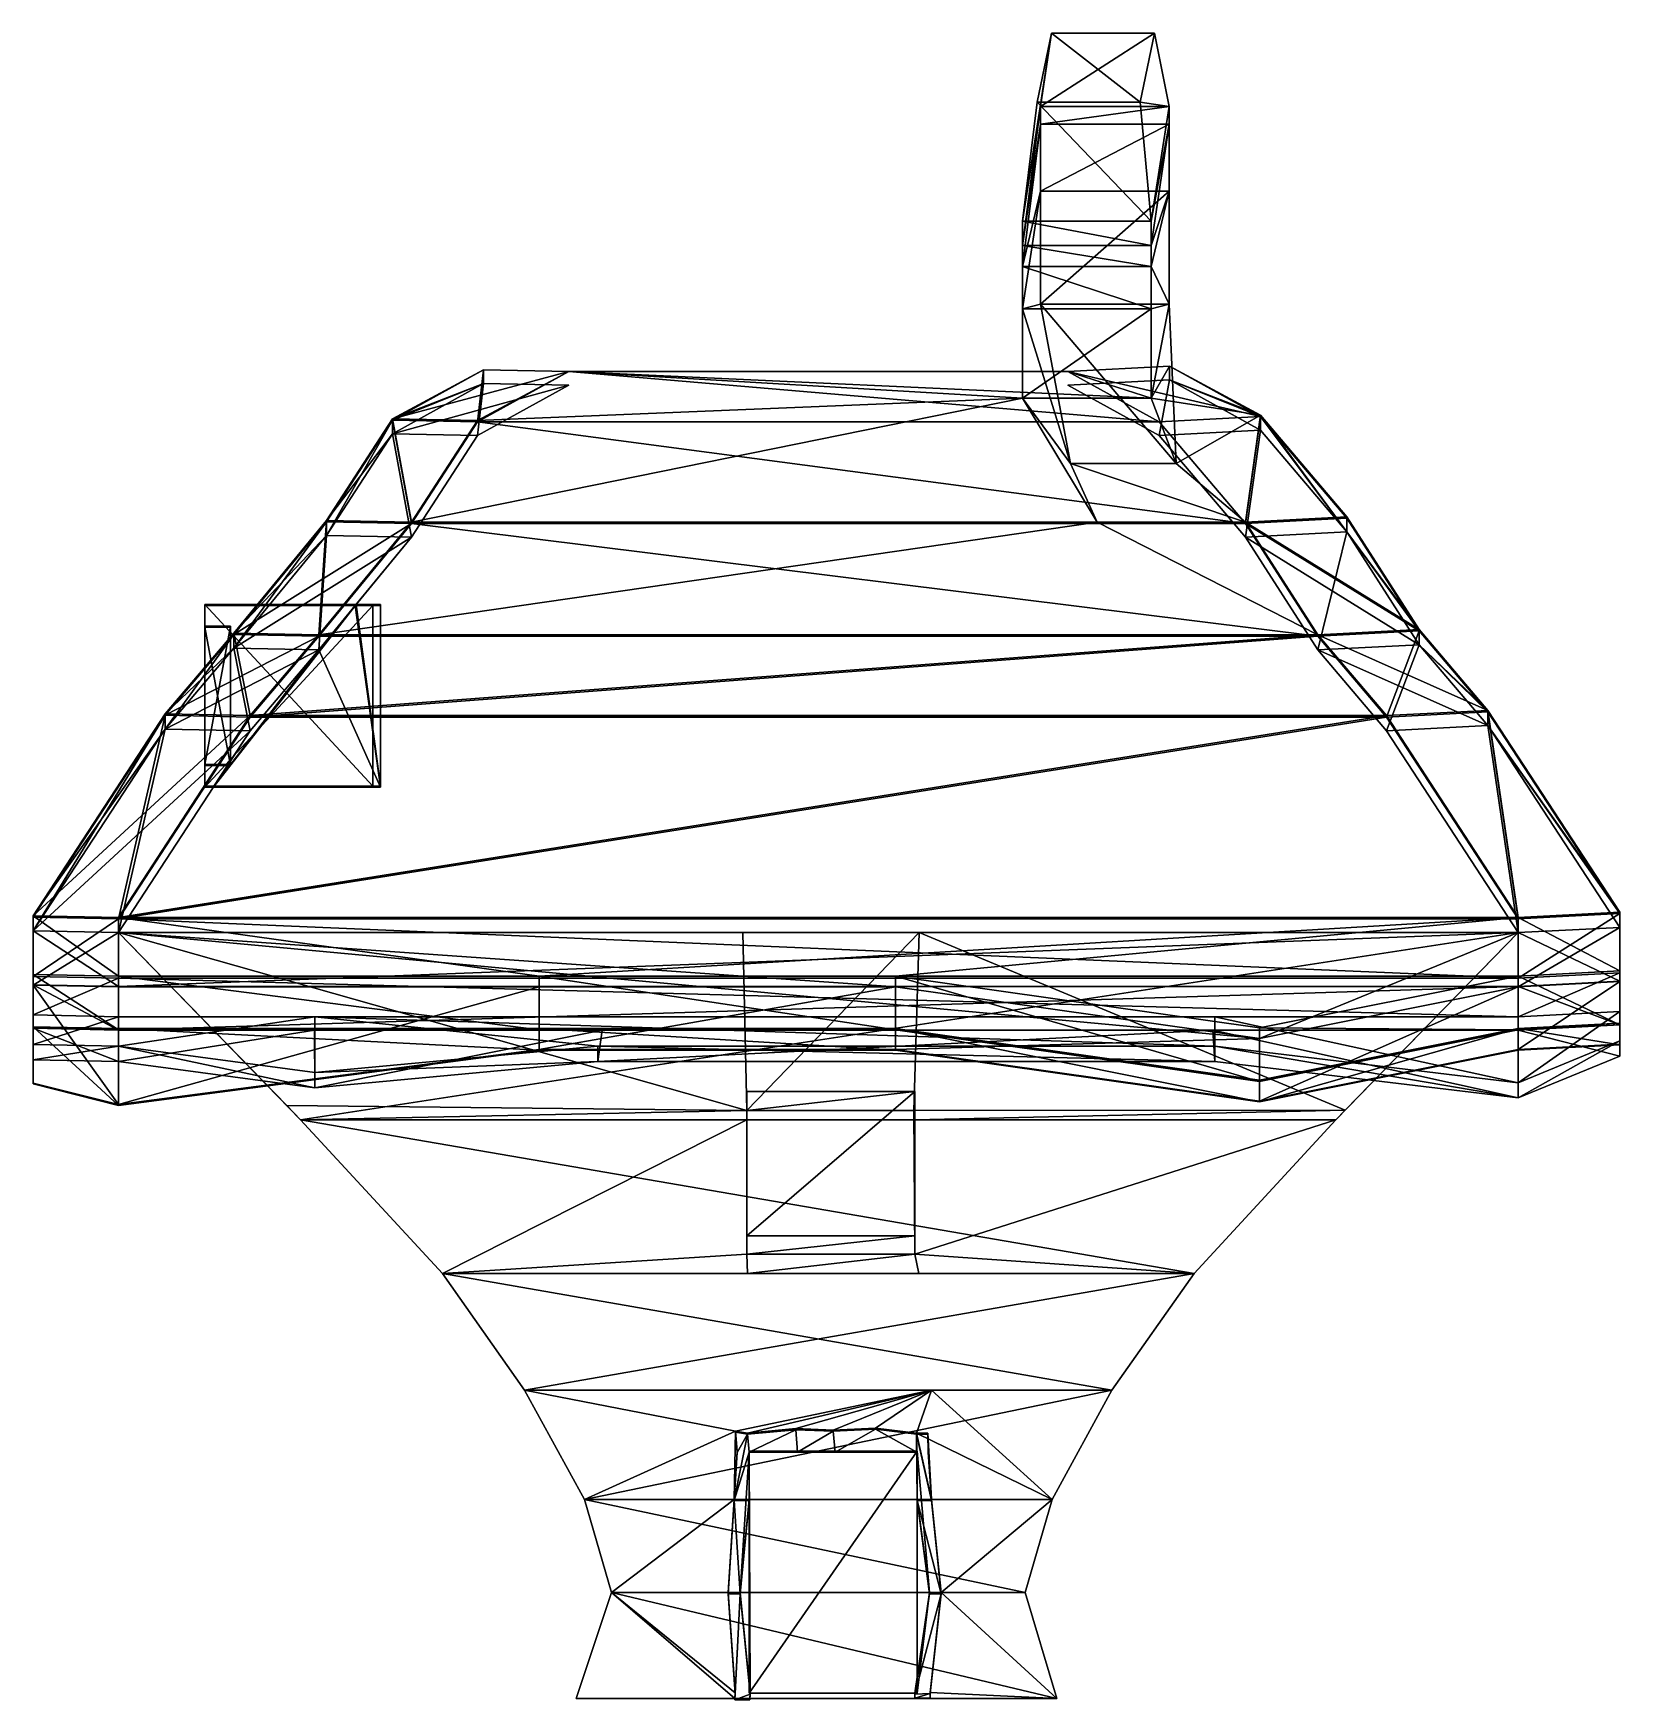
# Model space of a CAD drawing. Extents: x -35.1 to 11, y -4.3 to 44.2.
import ezdxf

# ---------------------------------------------------------------- set-up
doc = ezdxf.new("R2010")
doc.units = 0

msp = doc.modelspace()

# ---------------------------------------------------------------- linework, layer by layer
at = {"color": 1}
for points in [[(-5.85349, 42.030998, -3.91206), (-6.3766, 38.699402, -1.82491), (-5.5321, 44.154099, -2.18753)], [(-6.3766, 38.699402, -1.82491), (-5.95071, 42.157501, 0.063772), (-5.5321, 44.154099, -2.18753)], [(-5.5321, 44.154099, -2.18753), (-5.95071, 42.157501, 0.063772), (-2.95714, 42.157501, 0.063771)], [(-2.11264, 42.030998, -3.91206), (-5.85349, 42.030998, -3.91206), (-2.53853, 44.154099, -2.18753)], [(-5.85349, 42.030998, -3.91206), (-5.5321, 44.154099, -2.18753), (-2.53853, 44.154099, -2.18753)], [(-2.53853, 44.154099, -2.18753), (-5.5321, 44.154099, -2.18753), (-2.95714, 42.157501, 0.063771)], [(-2.11264, 42.030998, -3.91206), (-2.53853, 44.154099, -2.18753), (-2.95714, 42.157501, 0.063771)], [(-6.3766, 38.699402, -1.82491), (-2.63575, 38.699402, -1.82491), (-5.95071, 42.157501, 0.063772)], [(-2.63575, 38.699402, -1.82491), (-2.95714, 42.157501, 0.063771), (-5.95071, 42.157501, 0.063772)], [(-2.63575, 38.699402, -1.82491), (-2.11264, 42.030998, -3.91206), (-2.95714, 42.157501, 0.063771)], [(-5.85349, 41.515202, -5.2246), (-6.3766, 37.9893, -3.38514), (-5.85349, 42.030998, -3.91206)], [(-6.3766, 37.9893, -3.38514), (-6.3766, 38.699402, -1.82491), (-5.85349, 42.030998, -3.91206)], [(-2.11264, 41.515202, -5.2246), (-5.85349, 41.515202, -5.2246), (-2.11264, 42.030998, -3.91206)], [(-5.85349, 41.515202, -5.2246), (-5.85349, 42.030998, -3.91206), (-2.11264, 42.030998, -3.91206)], [(-2.11264, 41.515202, -5.2246), (-2.11264, 42.030998, -3.91206), (-2.63575, 38.699402, -1.82491)], [(-5.85349, 39.570499, -7.36318), (-6.3766, 37.374599, -4.37335), (-5.85349, 41.515202, -5.2246)], [(-6.3766, 37.374599, -4.37335), (-6.3766, 37.9893, -3.38514), (-5.85349, 41.515202, -5.2246)], [(-2.11264, 39.570499, -7.36318), (-5.85349, 39.570499, -7.36318), (-2.11264, 41.515202, -5.2246)], [(-5.85349, 39.570499, -7.36318), (-5.85349, 41.515202, -5.2246), (-2.11264, 41.515202, -5.2246)], [(-2.11264, 39.570499, -7.36318), (-2.11264, 41.515202, -5.2246), (-2.63575, 37.9893, -3.38514)], [(-2.63575, 37.9893, -3.38514), (-2.11264, 41.515202, -5.2246), (-2.63575, 38.699402, -1.82491)], [(-5.85349, 36.285702, -8.23474), (-6.3766, 36.153801, -4.70682), (-5.85349, 39.570499, -7.36318)], [(-6.3766, 36.153801, -4.70682), (-6.3766, 37.374599, -4.37335), (-5.85349, 39.570499, -7.36318)], [(-2.11264, 36.285702, -8.23474), (-5.85349, 36.285702, -8.23474), (-2.11264, 39.570499, -7.36318)], [(-5.85349, 36.285702, -8.23474), (-5.85349, 39.570499, -7.36318), (-2.11264, 39.570499, -7.36318)], [(-2.11264, 36.285702, -8.23474), (-2.11264, 39.570499, -7.36318), (-2.63575, 37.374599, -4.37335)], [(-2.63575, 37.374599, -4.37335), (-2.11264, 39.570499, -7.36318), (-2.63575, 37.9893, -3.38514)], [(-6.3766, 37.9893, -3.38514), (-2.63575, 37.9893, -3.38514), (-6.3766, 38.699402, -1.82491)], [(-2.63575, 37.9893, -3.38514), (-2.63575, 38.699402, -1.82491), (-6.3766, 38.699402, -1.82491)], [(-6.3766, 37.374599, -4.37335), (-2.63575, 37.374599, -4.37335), (-6.3766, 37.9893, -3.38514)], [(-2.63575, 37.374599, -4.37335), (-2.63575, 37.9893, -3.38514), (-6.3766, 37.9893, -3.38514)], [(-6.3766, 36.153801, -4.70682), (-2.63575, 36.153801, -4.70682), (-6.3766, 37.374599, -4.37335)], [(-2.63575, 36.153801, -4.70682), (-2.63575, 37.374599, -4.37335), (-6.3766, 37.374599, -4.37335)], [(-2.63575, 36.153801, -4.70682), (-2.11264, 36.285702, -8.23474), (-2.63575, 37.374599, -4.37335)], [(-5.85349, 36.285702, -8.23474), (-4.97741, 31.653799, -7.99857), (-6.3766, 36.153801, -4.70682)], [(-6.3766, 36.153801, -4.70682), (-6.3766, 33.5518, -4.47066), (-2.63575, 36.153801, -4.70682)], [(-6.3766, 33.5518, -4.47066), (-2.63575, 33.5518, -4.47066), (-2.63575, 36.153801, -4.70682)], [(-4.97741, 31.653799, -7.99857), (-6.3766, 33.5518, -4.47066), (-6.3766, 36.153801, -4.70682)], [(-2.11264, 36.285702, -8.23474), (-1.91187, 31.653799, -7.99857), (-5.85349, 36.285702, -8.23474)], [(-1.91187, 31.653799, -7.99857), (-4.97741, 31.653799, -7.99857), (-5.85349, 36.285702, -8.23474)], [(-2.63575, 36.153801, -4.70682), (-2.63575, 33.5518, -4.47066), (-2.11264, 36.285702, -8.23474)], [(-2.63575, 33.5518, -4.47066), (-1.91187, 31.653799, -7.99857), (-2.11264, 36.285702, -8.23474)], [(-22.034599, 33.982101, 0.053659), (-24.684401, 32.916698, 4.762), (-22.034599, 34.381199, 0.034756)], [(-22.034599, 33.982101, 0.053659), (-22.034599, 34.381199, 0.034756), (-24.684401, 32.956501, -4.80401)], [(-24.684401, 32.956501, -4.80401), (-22.034599, 34.381199, 0.034756), (-19.563299, 34.331699, 0.035)], [(-22.034599, 34.381199, 0.034756), (-24.684401, 32.916698, 4.762), (-22.2132, 32.867199, 4.76225)], [(-19.563299, 34.331699, 0.035), (-22.034599, 34.381199, 0.034756), (-22.2132, 32.867199, 4.76225)], [(-2.63575, 33.5518, -4.47066), (-5.05627, 34.331699, 0.035), (-2.10738, 34.4841, 0.034237)], [(0.542447, 33.019501, 4.76148), (-2.10738, 34.4841, 0.034237), (-5.05627, 34.331699, 0.035)], [(0.542446, 33.059399, -4.80452), (-2.63575, 33.5518, -4.47066), (-2.10738, 34.4841, 0.034237)], [(-2.10738, 34.0849, 0.05314), (-2.10738, 34.4841, 0.034237), (0.542447, 33.019501, 4.76148)], [(-2.10738, 34.0849, 0.05314), (0.542446, 33.059399, -4.80452), (-2.10738, 34.4841, 0.034237)], [(-22.2132, 32.907101, -4.80376), (-24.684401, 32.956501, -4.80401), (-19.563299, 34.331699, 0.035)], [(-24.684401, 32.517601, 4.34604), (-22.034599, 33.982101, 0.053659), (-22.2132, 32.468102, 4.34628)], [(-22.034599, 33.982101, 0.053659), (-24.684401, 32.517601, 4.34604), (-24.684401, 32.916698, 4.762)], [(-22.034599, 33.982101, 0.053659), (-24.684401, 32.517601, -4.34653), (-19.563299, 33.932598, 0.053904)], [(-24.684401, 32.517601, -4.34653), (-22.034599, 33.982101, 0.053659), (-24.684401, 32.956501, -4.80401)], [(-24.684401, 32.517601, -4.34653), (-22.2132, 32.468102, -4.34628), (-19.563299, 33.932598, 0.053904)], [(-19.563299, 34.331699, 0.035), (-22.2132, 32.867199, 4.76225), (-2.40644, 32.867199, 4.76225)], [(-19.563299, 34.331699, 0.035), (-6.3766, 33.5518, -4.47066), (-22.2132, 32.907101, -4.80376)], [(-22.034599, 33.982101, 0.053659), (-19.563299, 33.932598, 0.053904), (-22.2132, 32.468102, 4.34628)], [(-19.563299, 33.932598, 0.053904), (-22.2132, 32.468102, -4.34628), (-22.2132, 32.468102, 4.34628)], [(-5.05627, 34.331699, 0.035), (-19.563299, 34.331699, 0.035), (-2.40644, 32.867199, 4.76225)], [(-5.05627, 34.331699, 0.035), (-2.63575, 33.5518, -4.47066), (-19.563299, 34.331699, 0.035)], [(-2.63575, 33.5518, -4.47066), (-6.3766, 33.5518, -4.47066), (-19.563299, 34.331699, 0.035)], [(-2.40644, 32.867199, 4.76225), (0.542447, 33.019501, 4.76148), (-5.05627, 34.331699, 0.035)], [(-2.40644, 32.468102, 4.34628), (-5.05627, 33.932598, 0.053904), (-2.10738, 34.0849, 0.05314)], [(-2.10738, 34.0849, 0.05314), (-5.05627, 33.932598, 0.053904), (-2.40644, 32.468102, -4.34628)], [(-5.05627, 33.932598, 0.053904), (-2.40644, 32.468102, 4.34628), (-2.40644, 32.468102, -4.34628)], [(0.542447, 32.620399, 4.34552), (-2.40644, 32.468102, 4.34628), (-2.10738, 34.0849, 0.05314)], [(0.542447, 32.620399, -4.34705), (-2.10738, 34.0849, 0.05314), (-2.40644, 32.468102, -4.34628)], [(0.542447, 32.620399, 4.34552), (-2.10738, 34.0849, 0.05314), (0.542447, 33.019501, 4.76148)], [(-2.10738, 34.0849, 0.05314), (0.542447, 32.620399, -4.34705), (0.542446, 33.059399, -4.80452)], [(-4.20682, 29.952499, -11.2313), (-24.1304, 29.952499, -11.2313), (-6.3766, 33.5518, -4.47066)], [(-6.3766, 33.5518, -4.47066), (-24.1304, 29.952499, -11.2313), (-22.2132, 32.907101, -4.80376)], [(-4.97741, 31.653799, -7.99857), (-4.20682, 29.952499, -11.2313), (-6.3766, 33.5518, -4.47066)], [(0.542446, 33.059399, -4.80452), (-1.91187, 31.653799, -7.99857), (-2.63575, 33.5518, -4.47066)], [(-24.684401, 32.517601, -4.34653), (-24.684401, 32.956501, -4.80401), (-26.6017, 30.002001, -11.2315)], [(-26.6017, 30.002001, -11.2315), (-24.684401, 32.956501, -4.80401), (-24.1304, 29.952499, -11.2313)], [(-24.684401, 32.956501, -4.80401), (-22.2132, 32.907101, -4.80376), (-24.1304, 29.952499, -11.2313)], [(-2.40644, 32.867199, 4.76225), (0.102684, 29.9126, 11.1898), (0.542447, 33.019501, 4.76148)], [(0.102684, 29.952499, -11.2313), (-1.91187, 31.653799, -7.99857), (0.542446, 33.059399, -4.80452)], [(3.05157, 30.104799, -11.2321), (0.102684, 29.952499, -11.2313), (0.542446, 33.059399, -4.80452)], [(0.102684, 29.9126, 11.1898), (3.05157, 30.065001, 11.189), (0.542447, 33.019501, 4.76148)], [(3.05157, 30.104799, -11.2321), (0.542446, 33.059399, -4.80452), (3.05157, 29.665899, -10.7746)], [(0.542446, 33.059399, -4.80452), (0.542447, 32.620399, -4.34705), (3.05157, 29.665899, -10.7746)], [(3.05157, 30.065001, 11.189), (3.05157, 29.665899, 10.7731), (0.542447, 33.019501, 4.76148)], [(3.05157, 29.665899, 10.7731), (0.542447, 32.620399, 4.34552), (0.542447, 33.019501, 4.76148)], [(-26.6017, 29.962099, 11.1895), (-24.684401, 32.916698, 4.762), (-26.6017, 29.563, 10.7736)], [(-24.684401, 32.916698, 4.762), (-24.684401, 32.517601, 4.34604), (-26.6017, 29.563, 10.7736)], [(-24.684401, 32.916698, 4.762), (-26.6017, 29.962099, 11.1895), (-24.1304, 29.9126, 11.1898)], [(-26.6017, 29.563, 10.7736), (-24.684401, 32.517601, 4.34604), (-24.1304, 29.5135, 10.7738)], [(-26.6017, 29.563, -10.7741), (-24.1304, 29.5135, -10.7738), (-24.684401, 32.517601, -4.34653)], [(-26.6017, 29.563, -10.7741), (-24.684401, 32.517601, -4.34653), (-26.6017, 30.002001, -11.2315)], [(-22.2132, 32.867199, 4.76225), (-24.684401, 32.916698, 4.762), (-24.1304, 29.9126, 11.1898)], [(-24.684401, 32.517601, 4.34604), (-22.2132, 32.468102, 4.34628), (-24.1304, 29.5135, 10.7738)], [(-24.1304, 29.5135, -10.7738), (-22.2132, 32.468102, -4.34628), (-24.684401, 32.517601, -4.34653)], [(-22.2132, 32.867199, 4.76225), (-24.1304, 29.9126, 11.1898), (0.102684, 29.9126, 11.1898)], [(-22.2132, 32.468102, -4.34628), (-24.1304, 29.5135, -10.7738), (-22.2132, 32.468102, 4.34628)], [(-24.1304, 29.5135, -10.7738), (-24.1304, 29.5135, 10.7738), (-22.2132, 32.468102, 4.34628)], [(-2.40644, 32.867199, 4.76225), (-22.2132, 32.867199, 4.76225), (0.102684, 29.9126, 11.1898)], [(0.102684, 29.5135, 10.7738), (-2.40644, 32.468102, 4.34628), (0.542447, 32.620399, 4.34552)], [(0.542447, 32.620399, -4.34705), (-2.40644, 32.468102, -4.34628), (0.102684, 29.5135, -10.7738)], [(-2.40644, 32.468102, 4.34628), (0.102684, 29.5135, 10.7738), (-2.40644, 32.468102, -4.34628)], [(0.102684, 29.5135, 10.7738), (0.102684, 29.5135, -10.7738), (-2.40644, 32.468102, -4.34628)], [(3.05157, 29.665899, 10.7731), (0.102684, 29.5135, 10.7738), (0.542447, 32.620399, 4.34552)], [(3.05157, 29.665899, -10.7746), (0.542447, 32.620399, -4.34705), (0.102684, 29.5135, -10.7738)], [(-1.91187, 31.653799, -7.99857), (0.102684, 29.952499, -11.2313), (-4.97741, 31.653799, -7.99857)], [(0.102684, 29.952499, -11.2313), (-4.20682, 29.952499, -11.2313), (-4.97741, 31.653799, -7.99857)], [(3.05157, 30.104799, -11.2321), (5.15588, 26.8284, -13.2405), (0.102684, 29.952499, -11.2313)], [(5.15588, 26.788601, 13.1975), (3.05157, 30.065001, 11.189), (0.102684, 29.9126, 11.1898)], [(3.05157, 30.104799, -11.2321), (3.05157, 29.665899, -10.7746), (5.15588, 26.8284, -13.2405)], [(3.05157, 30.065001, 11.189), (5.15588, 26.788601, 13.1975), (3.05157, 29.665899, 10.7731)], [(-26.6017, 30.002001, -11.2315), (-29.297899, 26.725599, -13.24), (-26.6017, 29.563, -10.7741)], [(-29.297899, 26.725599, -13.24), (-26.6017, 30.002001, -11.2315), (-26.826599, 26.6761, -13.2398)], [(-29.297899, 26.685801, 13.198), (-26.6017, 29.962099, 11.1895), (-29.297899, 26.286699, 12.782)], [(-26.6017, 29.962099, 11.1895), (-26.6017, 29.563, 10.7736), (-29.297899, 26.286699, 12.782)], [(-24.1304, 29.9126, 11.1898), (-26.6017, 29.962099, 11.1895), (-29.297899, 26.685801, 13.198)], [(-26.826599, 26.636299, 13.1982), (-24.1304, 29.9126, 11.1898), (-29.297899, 26.685801, 13.198)], [(-29.297899, 26.286699, 12.782), (-26.6017, 29.563, 10.7736), (-26.826599, 26.2372, 12.7823)], [(-26.6017, 29.563, -10.7741), (-29.297899, 26.286699, -12.7825), (-24.1304, 29.5135, -10.7738)], [(-29.297899, 26.725599, -13.24), (-29.297899, 26.286699, -12.7825), (-26.6017, 29.563, -10.7741)], [(-26.6017, 30.002001, -11.2315), (-24.1304, 29.952499, -11.2313), (-26.826599, 26.6761, -13.2398)], [(2.20699, 26.6761, -13.2398), (-26.826599, 26.6761, -13.2398), (-4.20682, 29.952499, -11.2313)], [(-4.20682, 29.952499, -11.2313), (-26.826599, 26.6761, -13.2398), (-24.1304, 29.952499, -11.2313)], [(-24.1304, 29.9126, 11.1898), (-26.826599, 26.636299, 13.1982), (2.20699, 26.636299, 13.1982)], [(-26.6017, 29.563, 10.7736), (-24.1304, 29.5135, 10.7738), (-26.826599, 26.2372, 12.7823)], [(0.102684, 29.9126, 11.1898), (-24.1304, 29.9126, 11.1898), (2.20699, 26.636299, 13.1982)], [(0.102684, 29.952499, -11.2313), (2.20699, 26.6761, -13.2398), (-4.20682, 29.952499, -11.2313)], [(5.15588, 26.8284, -13.2405), (2.20699, 26.6761, -13.2398), (0.102684, 29.952499, -11.2313)], [(2.20699, 26.636299, 13.1982), (5.15588, 26.788601, 13.1975), (0.102684, 29.9126, 11.1898)], [(3.05157, 29.665899, 10.7731), (5.15588, 26.3895, 12.7815), (0.102684, 29.5135, 10.7738)], [(3.05157, 29.665899, -10.7746), (0.102684, 29.5135, -10.7738), (2.20699, 26.2372, -12.7823)], [(5.15588, 26.3895, -12.783), (3.05157, 29.665899, -10.7746), (2.20699, 26.2372, -12.7823)], [(5.15588, 26.788601, 13.1975), (5.15588, 26.3895, 12.7815), (3.05157, 29.665899, 10.7731)], [(3.05157, 29.665899, -10.7746), (5.15588, 26.3895, -12.783), (5.15588, 26.8284, -13.2405)], [(-29.297899, 26.286699, -12.7825), (-26.826599, 26.2372, -12.7823), (-24.1304, 29.5135, -10.7738)], [(-26.826599, 26.2372, -12.7823), (-26.826599, 26.2372, -1.73104), (-24.1304, 29.5135, -10.7738)], [(-26.826599, 26.2372, -1.73104), (-25.767099, 27.524599, -1.6836), (-24.1304, 29.5135, -10.7738)], [(-24.1304, 29.5135, 10.7738), (-25.740801, 27.556601, 4.46043), (-26.826599, 26.2372, 12.7823)], [(-24.1304, 29.5135, -10.7738), (-25.767099, 27.524599, -1.6836), (-24.1304, 29.5135, 10.7738)], [(-25.767099, 27.524599, -1.6836), (-25.740801, 27.556601, 4.46043), (-24.1304, 29.5135, 10.7738)], [(5.15588, 26.3895, 12.7815), (2.20699, 26.2372, 12.7823), (0.102684, 29.5135, 10.7738)], [(0.102684, 29.5135, -10.7738), (0.102684, 29.5135, 10.7738), (2.20699, 26.2372, -12.7823)], [(0.102684, 29.5135, 10.7738), (2.20699, 26.2372, 12.7823), (2.20699, 26.2372, -12.7823)], [(-25.253599, 27.524599, -1.6836), (-30.1355, 27.524599, -1.6836), (-25.253599, 27.556601, 4.46043)], [(-30.1355, 27.524599, -1.6836), (-30.1355, 27.556601, 4.46043), (-25.253599, 27.556601, 4.46043)], [(-30.1355, 22.281799, 4.26605), (-25.253599, 22.281799, 4.26605), (-30.1355, 27.556601, 4.46043)], [(-25.253599, 22.281799, 4.26605), (-25.253599, 27.556601, 4.46043), (-30.1355, 27.556601, 4.46043)], [(-30.1355, 26.9254, 3.80886), (-30.1355, 22.9065, 3.66076), (-30.1355, 27.556601, 4.46043)], [(-30.1355, 22.9065, 3.66076), (-30.1355, 22.281799, 4.26605), (-30.1355, 27.556601, 4.46043)], [(-30.1355, 26.9254, 3.80886), (-30.1355, 27.556601, 4.46043), (-30.1355, 27.524599, -1.6836)], [(-25.253599, 22.2498, -1.87798), (-30.1355, 22.2498, -1.87798), (-25.253599, 27.524599, -1.6836)], [(-30.1355, 22.2498, -1.87798), (-30.1355, 27.524599, -1.6836), (-25.253599, 27.524599, -1.6836)], [(-30.1355, 26.8999, -1.07831), (-30.1355, 26.9254, 3.80886), (-30.1355, 27.524599, -1.6836)], [(-30.1355, 26.8999, -1.07831), (-30.1355, 27.524599, -1.6836), (-30.1355, 22.2498, -1.87798)], [(-26.826599, 26.2372, 4.41181), (-25.740801, 27.556601, 4.46043), (-29.8696, 22.281799, 4.26605)], [(-29.8696, 22.281799, 4.26605), (-25.740801, 27.556601, 4.46043), (-25.031601, 22.281799, 4.26605)], [(-25.740801, 27.556601, 4.46043), (-26.826599, 26.2372, 4.41181), (-26.826599, 26.2372, 12.7823)], [(-25.767099, 27.524599, -1.6836), (-26.826599, 26.2372, -1.73104), (-25.031601, 22.2498, -1.87798)], [(-25.740801, 27.556601, 4.46043), (-25.767099, 27.524599, -1.6836), (-25.031601, 27.524599, -1.6836)], [(-25.031601, 27.524599, -1.6836), (-25.767099, 27.524599, -1.6836), (-25.031601, 22.2498, -1.87798)], [(-25.740801, 27.556601, 4.46043), (-25.031601, 27.556601, 4.46043), (-25.031601, 22.281799, 4.26605)], [(-25.031601, 27.556601, 4.46043), (-25.740801, 27.556601, 4.46043), (-25.031601, 27.524599, -1.6836)], [(-25.253599, 27.524599, -1.6836), (-25.253599, 27.556601, 4.46043), (-25.253599, 22.281799, 4.26605)], [(-25.253599, 22.2498, -1.87798), (-25.253599, 27.524599, -1.6836), (-25.253599, 22.281799, 4.26605)], [(-25.031601, 27.556601, 4.46043), (-25.031601, 27.524599, -1.6836), (-25.031601, 22.281799, 4.26605)], [(-25.031601, 27.524599, -1.6836), (-25.031601, 22.2498, -1.87798), (-25.031601, 22.281799, 4.26605)], [(-31.2904, 24.378201, -14.7906), (-29.297899, 26.725599, -13.24), (-28.819201, 24.328699, -14.7904)], [(-29.297899, 26.286699, -12.7825), (-29.297899, 26.725599, -13.24), (-31.2904, 24.378201, -14.7906)], [(-31.2904, 24.3384, 14.7486), (-29.297899, 26.685801, 13.198), (-31.2904, 23.939199, 14.3326)], [(-29.297899, 26.685801, 13.198), (-29.297899, 26.286699, 12.782), (-31.2904, 23.939199, 14.3326)], [(-26.826599, 26.636299, 13.1982), (-29.297899, 26.685801, 13.198), (-31.2904, 24.3384, 14.7486)], [(-28.819201, 24.2889, 14.7489), (-26.826599, 26.636299, 13.1982), (-31.2904, 24.3384, 14.7486)], [(-29.395399, 26.9254, 3.80886), (-30.1355, 26.9254, 3.80886), (-29.395399, 26.8999, -1.07831)], [(-30.1355, 26.9254, 3.80886), (-30.1355, 26.8999, -1.07831), (-29.395399, 26.8999, -1.07831)], [(-29.395399, 22.9065, 3.66076), (-30.1355, 22.9065, 3.66076), (-29.395399, 26.9254, 3.80886)], [(-30.1355, 22.9065, 3.66076), (-30.1355, 26.9254, 3.80886), (-29.395399, 26.9254, 3.80886)], [(-30.1355, 22.8811, -1.22641), (-30.1355, 26.8999, -1.07831), (-30.1355, 22.2498, -1.87798)], [(-29.395399, 26.8999, -1.07831), (-30.1355, 26.8999, -1.07831), (-29.395399, 22.8811, -1.22641)], [(-30.1355, 26.8999, -1.07831), (-30.1355, 22.8811, -1.22641), (-29.395399, 22.8811, -1.22641)], [(-29.395399, 26.8999, -1.07831), (-29.395399, 22.8811, -1.22641), (-29.395399, 26.9254, 3.80886)], [(-29.395399, 22.8811, -1.22641), (-29.395399, 22.9065, 3.66076), (-29.395399, 26.9254, 3.80886)], [(-29.297899, 26.725599, -13.24), (-26.826599, 26.6761, -13.2398), (-28.819201, 24.328699, -14.7904)], [(-26.826599, 26.6761, -13.2398), (2.20699, 26.6761, -13.2398), (-28.819201, 24.328699, -14.7904)], [(2.20699, 26.6761, -13.2398), (4.19955, 24.328699, -14.7904), (-28.819201, 24.328699, -14.7904)], [(4.19955, 24.2889, 14.7489), (2.20699, 26.636299, 13.1982), (-28.819201, 24.2889, 14.7489)], [(2.20699, 26.636299, 13.1982), (-26.826599, 26.636299, 13.1982), (-28.819201, 24.2889, 14.7489)], [(5.15588, 26.8284, -13.2405), (7.14844, 24.481001, -14.7911), (2.20699, 26.6761, -13.2398)], [(2.20699, 26.636299, 13.1982), (4.19955, 24.2889, 14.7489), (5.15588, 26.788601, 13.1975)], [(7.14844, 24.481001, -14.7911), (4.19955, 24.328699, -14.7904), (2.20699, 26.6761, -13.2398)], [(4.19955, 24.2889, 14.7489), (7.14844, 24.4412, 14.7481), (5.15588, 26.788601, 13.1975)], [(5.15588, 26.8284, -13.2405), (5.15588, 26.3895, -12.783), (7.14844, 24.481001, -14.7911)], [(5.15588, 26.3895, 12.7815), (5.15588, 26.788601, 13.1975), (7.14844, 24.4412, 14.7481)], [(-31.2904, 23.939199, 14.3326), (-29.297899, 26.286699, 12.782), (-28.819201, 23.889799, 14.3329)], [(-29.297899, 26.286699, -12.7825), (-31.2904, 23.939199, -14.3331), (-26.826599, 26.2372, -12.7823)], [(-31.2904, 23.939199, -14.3331), (-29.297899, 26.286699, -12.7825), (-31.2904, 24.378201, -14.7906)], [(-31.2904, 23.939199, -14.3331), (-28.819201, 23.889799, -14.3329), (-26.826599, 26.2372, -12.7823)], [(-25.031601, 22.2498, -1.87798), (-26.826599, 26.2372, -1.73104), (-29.890499, 22.2498, -1.87798)], [(-26.826599, 26.2372, -1.73104), (-28.819201, 23.889799, -1.81755), (-29.890499, 22.2498, -1.87798)], [(-28.819201, 23.889799, 4.3253), (-26.826599, 26.2372, 4.41181), (-29.8696, 22.281799, 4.26605)], [(-29.297899, 26.286699, 12.782), (-26.826599, 26.2372, 12.7823), (-28.819201, 23.889799, 14.3329)], [(-26.826599, 26.2372, 12.7823), (-26.826599, 26.2372, 4.41181), (-28.819201, 23.889799, 14.3329)], [(-26.826599, 26.2372, 4.41181), (-28.819201, 23.889799, 4.3253), (-28.819201, 23.889799, 14.3329)], [(-28.819201, 23.889799, -14.3329), (-28.819201, 23.889799, -1.81755), (-26.826599, 26.2372, -12.7823)], [(-28.819201, 23.889799, -1.81755), (-26.826599, 26.2372, -1.73104), (-26.826599, 26.2372, -12.7823)], [(5.15588, 26.3895, 12.7815), (7.14844, 24.042101, 14.3321), (2.20699, 26.2372, 12.7823)], [(5.15588, 26.3895, -12.783), (2.20699, 26.2372, -12.7823), (4.19955, 23.889799, -14.3329)], [(7.14844, 24.042101, 14.3321), (4.19955, 23.889799, 14.3329), (2.20699, 26.2372, 12.7823)], [(2.20699, 26.2372, 12.7823), (4.19955, 23.889799, 14.3329), (2.20699, 26.2372, -12.7823)], [(4.19955, 23.889799, 14.3329), (4.19955, 23.889799, -14.3329), (2.20699, 26.2372, -12.7823)], [(7.14844, 24.042101, -14.3337), (5.15588, 26.3895, -12.783), (4.19955, 23.889799, -14.3329)], [(7.14844, 24.042101, 14.3321), (5.15588, 26.3895, 12.7815), (7.14844, 24.4412, 14.7481)], [(5.15588, 26.3895, -12.783), (7.14844, 24.042101, -14.3337), (7.14844, 24.481001, -14.7911)], [(-31.2904, 24.378201, -14.7906), (-28.819201, 24.328699, -14.7904), (-35.121799, 18.5133, -17.5103)], [(-31.2904, 24.378201, -14.7906), (-35.121799, 18.5133, -17.5103), (-31.2904, 23.939199, -14.3331)], [(-35.121799, 18.4734, 17.4683), (-31.2904, 24.3384, 14.7486), (-35.121799, 18.074301, 17.052299)], [(-31.2904, 24.3384, 14.7486), (-31.2904, 23.939199, 14.3326), (-35.121799, 18.074301, 17.052299)], [(-31.2904, 24.3384, 14.7486), (-35.121799, 18.4734, 17.4683), (-32.650501, 18.423901, 17.468599)], [(-28.819201, 24.328699, -14.7904), (-32.650501, 18.4638, -17.510099), (-35.121799, 18.5133, -17.5103)], [(-28.819201, 24.2889, 14.7489), (-31.2904, 24.3384, 14.7486), (-32.650501, 18.423901, 17.468599)], [(8.0309, 18.4638, -17.510099), (-32.650501, 18.4638, -17.510099), (4.19955, 24.328699, -14.7904)], [(-32.650501, 18.4638, -17.510099), (-28.819201, 24.328699, -14.7904), (4.19955, 24.328699, -14.7904)], [(8.0309, 18.423901, 17.468599), (4.19955, 24.2889, 14.7489), (-32.650501, 18.423901, 17.468599)], [(4.19955, 24.2889, 14.7489), (-28.819201, 24.2889, 14.7489), (-32.650501, 18.423901, 17.468599)], [(8.0309, 18.4638, -17.510099), (4.19955, 24.328699, -14.7904), (7.14844, 24.481001, -14.7911)], [(4.19955, 24.2889, 14.7489), (8.0309, 18.423901, 17.468599), (7.14844, 24.4412, 14.7481)], [(7.14844, 24.481001, -14.7911), (7.14844, 24.042101, -14.3337), (10.9798, 18.6161, -17.510799)], [(10.9798, 18.6161, -17.510799), (8.0309, 18.4638, -17.510099), (7.14844, 24.481001, -14.7911)], [(7.14844, 24.4412, 14.7481), (10.9798, 18.5763, 17.4678), (7.14844, 24.042101, 14.3321)], [(8.0309, 18.423901, 17.468599), (10.9798, 18.5763, 17.4678), (7.14844, 24.4412, 14.7481)], [(-35.121799, 18.074301, 17.052299), (-31.2904, 23.939199, 14.3326), (-32.650501, 18.024799, 17.052601)], [(-31.2904, 23.939199, -14.3331), (-35.121799, 18.074301, -17.052799), (-28.819201, 23.889799, -14.3329)], [(-35.121799, 18.5133, -17.5103), (-35.121799, 18.074301, -17.052799), (-31.2904, 23.939199, -14.3331)], [(-35.121799, 18.074301, -17.052799), (-32.650501, 18.024799, -17.052601), (-28.819201, 23.889799, -14.3329)], [(-31.2904, 23.939199, 14.3326), (-28.819201, 23.889799, 14.3329), (-32.650501, 18.024799, 17.052601)], [(-28.819201, 23.889799, 14.3329), (-28.819201, 23.889799, -14.3329), (-32.650501, 18.024799, 17.052601)], [(-28.819201, 23.889799, -14.3329), (-32.650501, 18.024799, -17.052601), (-32.650501, 18.024799, 17.052601)], [(-29.8696, 22.281799, 4.26605), (-29.890499, 22.2498, -1.87798), (-28.819201, 23.889799, 4.3253)], [(-29.890499, 22.2498, -1.87798), (-28.819201, 23.889799, -1.81755), (-28.819201, 23.889799, 4.3253)], [(-28.819201, 23.889799, 4.3253), (-28.819201, 23.889799, -1.81755), (-28.819201, 23.889799, 14.3329)], [(-28.819201, 23.889799, -1.81755), (-28.819201, 23.889799, -14.3329), (-28.819201, 23.889799, 14.3329)], [(8.0309, 18.024799, 17.052601), (4.19955, 23.889799, 14.3329), (7.14844, 24.042101, 14.3321)], [(7.14844, 24.042101, -14.3337), (4.19955, 23.889799, -14.3329), (8.0309, 18.024799, -17.052601)], [(4.19955, 23.889799, -14.3329), (4.19955, 23.889799, 14.3329), (8.0309, 18.024799, -17.052601)], [(4.19955, 23.889799, 14.3329), (8.0309, 18.024799, 17.052601), (8.0309, 18.024799, -17.052601)], [(10.9798, 18.177099, 17.0518), (8.0309, 18.024799, 17.052601), (7.14844, 24.042101, 14.3321)], [(10.9798, 18.5763, 17.4678), (10.9798, 18.177099, 17.0518), (7.14844, 24.042101, 14.3321)], [(10.9798, 18.177099, -17.0534), (7.14844, 24.042101, -14.3337), (8.0309, 18.024799, -17.052601)], [(7.14844, 24.042101, -14.3337), (10.9798, 18.177099, -17.0534), (10.9798, 18.6161, -17.510799)], [(-30.1355, 22.9065, 3.66076), (-30.1355, 22.8811, -1.22641), (-30.1355, 22.281799, 4.26605)], [(-29.395399, 22.8811, -1.22641), (-30.1355, 22.8811, -1.22641), (-29.395399, 22.9065, 3.66076)], [(-30.1355, 22.8811, -1.22641), (-30.1355, 22.9065, 3.66076), (-29.395399, 22.9065, 3.66076)], [(-30.1355, 22.8811, -1.22641), (-30.1355, 22.2498, -1.87798), (-30.1355, 22.281799, 4.26605)], [(-30.1355, 22.2498, -1.87798), (-25.253599, 22.2498, -1.87798), (-30.1355, 22.281799, 4.26605)], [(-25.253599, 22.2498, -1.87798), (-25.253599, 22.281799, 4.26605), (-30.1355, 22.281799, 4.26605)], [(-25.031601, 22.2498, -1.87798), (-29.890499, 22.2498, -1.87798), (-25.031601, 22.281799, 4.26605)], [(-29.890499, 22.2498, -1.87798), (-29.8696, 22.281799, 4.26605), (-25.031601, 22.281799, 4.26605)], [(-35.121799, 16.810301, -18.259399), (-35.121799, 18.5133, -17.5103), (-32.650501, 16.760799, -18.2591)], [(-35.121799, 18.5133, -17.5103), (-32.650501, 18.4638, -17.510099), (-32.650501, 16.760799, -18.2591)], [(-35.121799, 18.074301, -17.052799), (-35.121799, 18.5133, -17.5103), (-35.121799, 15.2909, -19.827299)], [(-35.121799, 15.2909, -19.827299), (-35.121799, 18.5133, -17.5103), (-35.121799, 15.2474, -19.319401)], [(-35.121799, 18.5133, -17.5103), (-35.121799, 16.810301, -18.259399), (-35.121799, 15.2474, -19.319401)], [(-35.121799, 16.749399, 17.9603), (-35.121799, 18.4734, 17.4683), (-35.121799, 14.7738, 19.760599)], [(-35.121799, 14.7738, 19.760599), (-35.121799, 18.4734, 17.4683), (-35.121799, 14.3295, 19.3934)], [(-35.121799, 18.4734, 17.4683), (-35.121799, 18.074301, 17.052299), (-35.121799, 14.3295, 19.3934)], [(-32.650501, 18.423901, 17.468599), (-35.121799, 18.4734, 17.4683), (-35.121799, 16.749399, 17.9603)], [(-32.650501, 16.6999, 17.9606), (-32.650501, 18.423901, 17.468599), (-35.121799, 16.749399, 17.9603)], [(-32.650501, 16.760799, -18.2591), (-32.650501, 18.4638, -17.510099), (-20.4188, 16.760799, -18.2591)], [(-32.650501, 18.4638, -17.510099), (8.0309, 18.4638, -17.510099), (-20.4188, 16.760799, -18.2591)], [(8.0309, 18.423901, 17.468599), (-32.650501, 18.423901, 17.468599), (8.0309, 16.6999, 17.9606)], [(-32.650501, 18.423901, 17.468599), (-32.650501, 16.6999, 17.9606), (8.0309, 16.6999, 17.9606)], [(-20.4188, 16.760799, -18.2591), (8.0309, 18.4638, -17.510099), (-10.0617, 16.760799, -18.2591)], [(8.0309, 18.4638, -17.510099), (8.0309, 16.760799, -18.2591), (-10.0617, 16.760799, -18.2591)], [(10.9798, 18.6161, -17.510799), (10.9798, 16.913099, -18.259899), (8.0309, 18.4638, -17.510099)], [(8.0309, 18.423901, 17.468599), (8.0309, 16.6999, 17.9606), (10.9798, 18.5763, 17.4678)], [(8.0309, 16.6999, 17.9606), (10.9798, 16.8522, 17.959801), (10.9798, 18.5763, 17.4678)], [(10.9798, 16.913099, -18.259899), (8.0309, 16.760799, -18.2591), (8.0309, 18.4638, -17.510099)], [(10.9798, 18.177099, -17.0534), (10.9798, 16.604, -17.7064), (10.9798, 18.6161, -17.510799)], [(10.9798, 16.604, -17.7064), (10.9798, 14.7854, -19.032), (10.9798, 18.6161, -17.510799)], [(10.9798, 18.6161, -17.510799), (10.9798, 14.7854, -19.032), (10.9798, 16.913099, -18.259899)], [(10.9798, 16.8522, 17.959801), (10.9798, 16.6131, 17.435301), (10.9798, 18.5763, 17.4678)], [(10.9798, 16.6131, 17.435301), (10.9798, 18.177099, 17.0518), (10.9798, 18.5763, 17.4678)], [(-35.121799, 14.3295, 19.3934), (-35.121799, 18.074301, 17.052299), (-35.121799, 15.2441, 18.2915)], [(-35.121799, 18.074301, 17.052299), (-35.121799, 16.5103, 17.435801), (-35.121799, 15.2441, 18.2915)], [(-35.121799, 16.5103, 17.435801), (-35.121799, 18.074301, 17.052299), (-32.650501, 16.4608, 17.436001)], [(-35.121799, 18.074301, 17.052299), (-32.650501, 18.024799, 17.052601), (-32.650501, 16.4608, 17.436001)], [(-35.121799, 18.074301, -17.052799), (-35.121799, 16.501101, -17.7059), (-32.650501, 18.024799, -17.052601)], [(-35.121799, 16.501101, -17.7059), (-35.121799, 18.074301, -17.052799), (-35.121799, 13.6284, -19.836)], [(-35.121799, 13.6284, -19.836), (-35.121799, 18.074301, -17.052799), (-35.121799, 15.2909, -19.827299)], [(-35.121799, 16.501101, -17.7059), (-32.650501, 16.4517, -17.705601), (-32.650501, 18.024799, -17.052601)], [(8.0309, 18.024799, -17.052601), (-32.650501, 18.024799, -17.052601), (0.509844, 14.9498, -17.705601)], [(0.509844, 14.9498, -17.705601), (-32.650501, 18.024799, -17.052601), (-10.0617, 16.4517, -17.705601)], [(-32.650501, 18.024799, -17.052601), (-32.650501, 16.4517, -17.705601), (-10.0617, 16.4517, -17.705601)], [(8.0309, 16.4608, 17.436001), (-32.650501, 16.4608, 17.436001), (8.0309, 18.024799, 17.052601)], [(-32.650501, 16.4608, 17.436001), (-32.650501, 18.024799, 17.052601), (8.0309, 18.024799, 17.052601)], [(8.0309, 18.024799, 17.052601), (-32.650501, 18.024799, 17.052601), (-9.3754, 18.024799, 17.052601)], [(-32.650501, 18.024799, 17.052601), (-14.5032, 18.024799, 17.052601), (-9.3754, 18.024799, 17.052601)], [(-32.650501, 18.024799, -17.052601), (8.0309, 18.024799, -17.052601), (-27.3529, 12.5898, -12.6114)], [(-32.650501, 18.024799, -17.052601), (-27.3529, 12.5898, -12.6114), (-32.650501, 18.024799, 17.052601)], [(-27.3529, 12.5898, -12.6114), (-27.3529, 12.5898, 12.6114), (-32.650501, 18.024799, 17.052601)], [(-32.650501, 18.024799, 17.052601), (-27.3529, 12.5898, 12.6114), (-27.752501, 12.9998, 12.9464)], [(-27.752501, 12.9998, 12.9464), (-14.3859, 12.8583, 12.8308), (-32.650501, 18.024799, 17.052601)], [(-14.3859, 12.8583, 12.8308), (-14.5032, 18.024799, 17.052601), (-32.650501, 18.024799, 17.052601)], [(8.0309, 18.024799, -17.052601), (2.73332, 12.5898, -12.6114), (-27.3529, 12.5898, -12.6114)], [(-14.5032, 18.024799, 17.052601), (-14.3859, 12.8583, 12.8308), (-9.3754, 18.024799, 17.052601)], [(-14.3859, 12.8583, 12.8308), (-9.52877, 12.8583, 12.8308), (-9.3754, 18.024799, 17.052601)], [(-9.52877, 12.8583, 12.8308), (3.00188, 12.8653, 12.8365), (-9.3754, 18.024799, 17.052601)], [(3.00188, 12.8653, 12.8365), (8.0309, 18.024799, 17.052601), (-9.3754, 18.024799, 17.052601)], [(8.0309, 16.4517, -17.705601), (8.0309, 18.024799, -17.052601), (0.509844, 14.9498, -17.705601)], [(3.00188, 12.8653, 12.8365), (2.73332, 12.5898, 12.6114), (8.0309, 18.024799, 17.052601)], [(2.73332, 12.5898, 12.6114), (2.73332, 12.5898, -12.6114), (8.0309, 18.024799, 17.052601)], [(8.0309, 18.024799, 17.052601), (2.73332, 12.5898, -12.6114), (8.0309, 18.024799, -17.052601)], [(10.9798, 18.177099, 17.0518), (10.9798, 16.6131, 17.435301), (8.0309, 18.024799, 17.052601)], [(10.9798, 16.604, -17.7064), (10.9798, 18.177099, -17.0534), (8.0309, 16.4517, -17.705601)], [(10.9798, 18.177099, -17.0534), (8.0309, 18.024799, -17.052601), (8.0309, 16.4517, -17.705601)], [(10.9798, 16.6131, 17.435301), (8.0309, 16.4608, 17.436001), (8.0309, 18.024799, 17.052601)], [(-35.121799, 15.2474, -19.319401), (-35.121799, 16.810301, -18.259399), (-32.650501, 15.1979, -19.319099)], [(-35.121799, 16.810301, -18.259399), (-32.650501, 16.760799, -18.2591), (-32.650501, 15.1979, -19.319099)], [(-35.121799, 15.6317, 18.718201), (-35.121799, 16.749399, 17.9603), (-35.121799, 14.7738, 19.760599)], [(-32.650501, 16.6999, 17.9606), (-35.121799, 16.749399, 17.9603), (-35.121799, 15.6317, 18.718201)], [(-32.650501, 15.5822, 18.718399), (-32.650501, 16.6999, 17.9606), (-35.121799, 15.6317, 18.718201)], [(-32.650501, 16.4608, 17.436001), (-32.650501, 15.1946, 18.2918), (-35.121799, 16.5103, 17.435801)], [(-32.650501, 15.1946, 18.2918), (-35.121799, 15.2441, 18.2915), (-35.121799, 16.5103, 17.435801)], [(-35.121799, 13.654, -19.0315), (-35.121799, 16.501101, -17.7059), (-35.121799, 13.6284, -19.836)], [(-35.121799, 13.654, -19.0315), (-32.650501, 13.026, -19.0312), (-35.121799, 16.501101, -17.7059)], [(-32.650501, 13.026, -19.0312), (-32.650501, 16.4517, -17.705601), (-35.121799, 16.501101, -17.7059)], [(-32.650501, 15.1979, -19.319099), (-32.650501, 16.760799, -18.2591), (-20.4188, 15.1979, -19.319099)], [(-32.650501, 16.760799, -18.2591), (-20.4188, 16.760799, -18.2591), (-20.4188, 15.1979, -19.319099)], [(-32.650501, 15.5822, 18.718399), (8.0309, 15.5822, 18.718399), (-32.650501, 16.6999, 17.9606)], [(8.0309, 15.5822, 18.718399), (8.0309, 16.6999, 17.9606), (-32.650501, 16.6999, 17.9606)], [(-20.4188, 15.1979, -19.319099), (-20.4188, 16.760799, -18.2591), (-10.0617, 15.1979, -19.319099)], [(-20.4188, 16.760799, -18.2591), (-10.0617, 16.760799, -18.2591), (-10.0617, 15.1979, -19.319099)], [(-10.0617, 16.760799, -18.2591), (8.0309, 16.760799, -18.2591), (0.509844, 15.259, -18.2591)], [(-10.0617, 15.1979, -19.319099), (-10.0617, 16.760799, -18.2591), (0.509844, 13.6961, -19.319099)], [(-10.0617, 16.760799, -18.2591), (0.509844, 15.259, -18.2591), (0.509844, 13.6961, -19.319099)], [(0.509844, 15.259, -18.2591), (8.0309, 16.760799, -18.2591), (8.0309, 15.1979, -19.319099)], [(10.9798, 16.913099, -18.259899), (10.9798, 15.3502, -19.319901), (8.0309, 16.760799, -18.2591)], [(8.0309, 16.6999, 17.9606), (8.0309, 15.5822, 18.718399), (10.9798, 16.8522, 17.959801)], [(8.0309, 15.5822, 18.718399), (10.9798, 15.7345, 18.717699), (10.9798, 16.8522, 17.959801)], [(10.9798, 15.3502, -19.319901), (8.0309, 15.1979, -19.319099), (8.0309, 16.760799, -18.2591)], [(10.9798, 16.6131, 17.435301), (10.9798, 15.3469, 18.291), (8.0309, 16.4608, 17.436001)], [(10.9798, 14.7854, -19.032), (10.9798, 16.604, -17.7064), (8.0309, 14.6331, -19.0312)], [(10.9798, 16.604, -17.7064), (8.0309, 16.4517, -17.705601), (8.0309, 14.6331, -19.0312)], [(10.9798, 14.7854, -19.032), (10.9798, 14.7598, -19.8365), (10.9798, 16.913099, -18.259899)], [(10.9798, 16.913099, -18.259899), (10.9798, 14.7598, -19.8365), (10.9798, 15.3502, -19.319901)], [(10.9798, 15.7345, 18.717699), (10.9798, 15.3469, 18.291), (10.9798, 16.8522, 17.959801)], [(10.9798, 15.3469, 18.291), (10.9798, 16.6131, 17.435301), (10.9798, 16.8522, 17.959801)], [(-32.650501, 16.4608, 17.436001), (8.0309, 16.4608, 17.436001), (-32.650501, 15.1946, 18.2918)], [(8.0309, 16.4608, 17.436001), (8.0309, 15.1946, 18.2918), (-32.650501, 15.1946, 18.2918)], [(-20.4188, 14.6331, -19.0312), (-20.4188, 16.4517, -17.705601), (-32.650501, 13.026, -19.0312)], [(-20.4188, 16.4517, -17.705601), (-32.650501, 16.4517, -17.705601), (-32.650501, 13.026, -19.0312)], [(-10.0617, 16.4517, -17.705601), (-32.650501, 16.4517, -17.705601), (-20.4188, 16.4517, -17.705601)], [(-10.0617, 14.6331, -19.0312), (-10.0617, 16.4517, -17.705601), (-20.4188, 14.6331, -19.0312)], [(-10.0617, 16.4517, -17.705601), (-20.4188, 16.4517, -17.705601), (-20.4188, 14.6331, -19.0312)], [(0.509844, 14.9498, -17.705601), (-10.0617, 16.4517, -17.705601), (-10.0617, 14.6331, -19.0312)], [(8.0309, 14.6331, -19.0312), (8.0309, 16.4517, -17.705601), (0.509844, 13.1312, -19.0312)], [(8.0309, 16.4517, -17.705601), (0.509844, 14.9498, -17.705601), (0.509844, 13.1312, -19.0312)], [(10.9798, 15.3469, 18.291), (8.0309, 15.1946, 18.2918), (8.0309, 16.4608, 17.436001)], [(-32.650501, 15.5822, 18.718399), (-35.121799, 15.6317, 18.718201), (-35.121799, 14.7738, 19.760599)], [(-32.650501, 14.7243, 19.7609), (-32.650501, 15.5822, 18.718399), (-35.121799, 14.7738, 19.760599)], [(-26.940001, 15.5822, 18.718399), (-0.783427, 15.5822, 18.718399), (-32.650501, 15.5822, 18.718399)], [(-0.783427, 15.5822, 18.718399), (8.0309, 15.5822, 18.718399), (-32.650501, 15.5822, 18.718399)], [(-32.650501, 15.5822, 18.718399), (-32.650501, 14.7243, 19.7609), (-26.940001, 15.5822, 18.718399)], [(-32.650501, 14.7243, 19.7609), (-26.940001, 13.962, 19.7609), (-26.940001, 15.5822, 18.718399)], [(-26.940001, 13.962, 19.7609), (-18.716, 14.7243, 19.7609), (-26.940001, 15.5822, 18.718399)], [(-18.716, 14.7243, 19.7609), (-0.783427, 14.7243, 19.7609), (-26.940001, 15.5822, 18.718399)], [(-0.783427, 14.7243, 19.7609), (-0.783427, 15.5822, 18.718399), (-26.940001, 15.5822, 18.718399)], [(8.0309, 13.6642, 19.7609), (8.0309, 15.5822, 18.718399), (-0.783427, 15.5822, 18.718399)], [(-0.783427, 14.7243, 19.7609), (8.0309, 13.6642, 19.7609), (-0.783427, 15.5822, 18.718399)], [(8.0309, 13.6642, 19.7609), (10.9798, 14.8766, 19.760099), (10.9798, 15.7345, 18.717699)], [(8.0309, 15.5822, 18.718399), (8.0309, 13.6642, 19.7609), (10.9798, 15.7345, 18.717699)], [(10.9798, 14.8766, 19.760099), (10.9798, 14.4323, 19.392799), (10.9798, 15.7345, 18.717699)], [(10.9798, 14.4323, 19.392799), (10.9798, 15.3469, 18.291), (10.9798, 15.7345, 18.717699)], [(-35.121799, 15.2909, -19.827299), (-35.121799, 15.2474, -19.319401), (-32.650501, 15.2414, -19.827101)], [(-35.121799, 13.6284, -19.836), (-35.121799, 15.2909, -19.827299), (-32.650501, 13.0004, -19.8358)], [(-35.121799, 15.2909, -19.827299), (-32.650501, 15.2414, -19.827101), (-32.650501, 13.0004, -19.8358)], [(-35.121799, 15.2474, -19.319401), (-32.650501, 15.1979, -19.319099), (-32.650501, 15.2414, -19.827101)], [(-32.650501, 15.1946, 18.2918), (-32.650501, 14.28, 19.3936), (-35.121799, 15.2441, 18.2915)], [(-32.650501, 14.28, 19.3936), (-35.121799, 14.3295, 19.3934), (-35.121799, 15.2441, 18.2915)], [(-20.4188, 15.2414, -19.827101), (-20.4188, 14.6075, -19.8358), (-32.650501, 15.2414, -19.827101)], [(-20.4188, 14.6075, -19.8358), (-32.650501, 13.0004, -19.8358), (-32.650501, 15.2414, -19.827101)], [(-20.4188, 15.1979, -19.319099), (-20.4188, 15.2414, -19.827101), (-32.650501, 15.1979, -19.319099)], [(-20.4188, 15.2414, -19.827101), (-32.650501, 15.2414, -19.827101), (-32.650501, 15.1979, -19.319099)], [(-32.650501, 14.28, 19.3936), (-32.650501, 15.1946, 18.2918), (-26.9498, 15.1946, 18.2918)], [(-32.650501, 15.1946, 18.2918), (8.0309, 15.1946, 18.2918), (-26.9498, 15.1946, 18.2918)], [(-26.940001, 13.5177, 19.3936), (-32.650501, 14.28, 19.3936), (-26.9498, 15.1946, 18.2918)], [(8.0309, 15.1946, 18.2918), (-0.846954, 15.1946, 18.2918), (-26.9498, 15.1946, 18.2918)], [(-26.9498, 15.1946, 18.2918), (-0.846954, 15.1946, 18.2918), (-18.590799, 15.1946, 18.2918)], [(-26.940001, 13.5177, 19.3936), (-26.9498, 15.1946, 18.2918), (-18.590799, 15.1946, 18.2918)], [(-18.716, 14.28, 19.3936), (-26.940001, 13.5177, 19.3936), (-18.590799, 15.1946, 18.2918)], [(-10.0616, 15.2414, -19.827101), (-10.0616, 14.6075, -19.8358), (-20.4188, 15.2414, -19.827101)], [(-10.0616, 14.6075, -19.8358), (-20.4188, 14.6075, -19.8358), (-20.4188, 15.2414, -19.827101)], [(-10.0617, 15.1979, -19.319099), (-10.0616, 15.2414, -19.827101), (-20.4188, 15.1979, -19.319099)], [(-10.0616, 15.2414, -19.827101), (-20.4188, 15.2414, -19.827101), (-20.4188, 15.1979, -19.319099)], [(-0.783427, 14.28, 19.3936), (-18.716, 14.28, 19.3936), (-0.846954, 15.1946, 18.2918)], [(-18.716, 14.28, 19.3936), (-18.590799, 15.1946, 18.2918), (-0.846954, 15.1946, 18.2918)], [(0.509847, 13.7396, -19.827101), (-10.0616, 15.2414, -19.827101), (-10.0617, 15.1979, -19.319099)], [(0.509844, 13.6961, -19.319099), (0.509847, 13.7396, -19.827101), (-10.0617, 15.1979, -19.319099)], [(0.509847, 13.7396, -19.827101), (0.509847, 13.1057, -19.8358), (-10.0616, 15.2414, -19.827101)], [(0.509847, 13.1057, -19.8358), (-10.0616, 14.6075, -19.8358), (-10.0616, 15.2414, -19.827101)], [(8.0309, 15.1946, 18.2918), (8.0309, 13.2199, 19.3936), (-0.846954, 15.1946, 18.2918)], [(8.0309, 13.2199, 19.3936), (-0.783427, 14.28, 19.3936), (-0.846954, 15.1946, 18.2918)], [(0.509844, 13.6961, -19.319099), (0.509844, 15.259, -18.2591), (8.0309, 15.1979, -19.319099)], [(0.509844, 13.6961, -19.319099), (8.0309, 15.1979, -19.319099), (0.509847, 13.7396, -19.827101)], [(0.509847, 13.7396, -19.827101), (8.03089, 15.2414, -19.827101), (0.509847, 13.1057, -19.8358)], [(8.03089, 15.2414, -19.827101), (8.03089, 14.6075, -19.8358), (0.509847, 13.1057, -19.8358)], [(8.0309, 15.1979, -19.319099), (8.03089, 15.2414, -19.827101), (0.509847, 13.7396, -19.827101)], [(10.9798, 15.3937, -19.8279), (10.9798, 14.7598, -19.8365), (8.03089, 15.2414, -19.827101)], [(10.9798, 15.3937, -19.8279), (8.03089, 15.2414, -19.827101), (8.0309, 15.1979, -19.319099)], [(10.9798, 14.7598, -19.8365), (8.03089, 14.6075, -19.8358), (8.03089, 15.2414, -19.827101)], [(10.9798, 15.3502, -19.319901), (10.9798, 15.3937, -19.8279), (8.0309, 15.1979, -19.319099)], [(8.0309, 15.1946, 18.2918), (10.9798, 15.3469, 18.291), (10.9798, 14.4323, 19.392799)], [(8.0309, 13.2199, 19.3936), (8.0309, 15.1946, 18.2918), (10.9798, 14.4323, 19.392799)], [(10.9798, 14.7598, -19.8365), (10.9798, 15.3937, -19.8279), (10.9798, 15.3502, -19.319901)], [(-32.650501, 14.7243, 19.7609), (-35.121799, 14.7738, 19.760599), (-35.121799, 14.3295, 19.3934)], [(-32.650501, 14.28, 19.3936), (-32.650501, 14.7243, 19.7609), (-35.121799, 14.3295, 19.3934)], [(-26.940001, 13.962, 19.7609), (-32.650501, 14.7243, 19.7609), (-26.940001, 13.5177, 19.3936)], [(-32.650501, 14.7243, 19.7609), (-32.650501, 14.28, 19.3936), (-26.940001, 13.5177, 19.3936)], [(-20.4188, 14.6075, -19.8358), (-20.4188, 14.6331, -19.0312), (-32.650501, 13.0004, -19.8358)], [(-20.4188, 14.6331, -19.0312), (-32.650501, 13.026, -19.0312), (-32.650501, 13.0004, -19.8358)], [(-18.716, 14.28, 19.3936), (-18.716, 14.7243, 19.7609), (-26.940001, 13.962, 19.7609)], [(-10.0616, 14.6075, -19.8358), (-10.0617, 14.6331, -19.0312), (-20.4188, 14.6075, -19.8358)], [(-10.0617, 14.6331, -19.0312), (-20.4188, 14.6331, -19.0312), (-20.4188, 14.6075, -19.8358)], [(-18.716, 14.28, 19.3936), (-0.783427, 14.28, 19.3936), (-18.716, 14.7243, 19.7609)], [(-0.783427, 14.28, 19.3936), (-0.783427, 14.7243, 19.7609), (-18.716, 14.7243, 19.7609)], [(0.509844, 13.1312, -19.0312), (0.509844, 14.9498, -17.705601), (-10.0617, 14.6331, -19.0312)], [(0.509844, 13.1312, -19.0312), (-10.0617, 14.6331, -19.0312), (-10.0616, 14.6075, -19.8358)], [(0.509847, 13.1057, -19.8358), (0.509844, 13.1312, -19.0312), (-10.0616, 14.6075, -19.8358)], [(-0.783427, 14.28, 19.3936), (8.0309, 13.2199, 19.3936), (-0.783427, 14.7243, 19.7609)], [(8.0309, 13.2199, 19.3936), (8.0309, 13.6642, 19.7609), (-0.783427, 14.7243, 19.7609)], [(8.03089, 14.6075, -19.8358), (8.0309, 14.6331, -19.0312), (0.509844, 13.1312, -19.0312)], [(0.509847, 13.1057, -19.8358), (8.03089, 14.6075, -19.8358), (0.509844, 13.1312, -19.0312)], [(10.9798, 14.7598, -19.8365), (10.9798, 14.7854, -19.032), (8.03089, 14.6075, -19.8358)], [(10.9798, 14.7854, -19.032), (8.0309, 14.6331, -19.0312), (8.03089, 14.6075, -19.8358)], [(8.0309, 13.6642, 19.7609), (8.0309, 13.2199, 19.3936), (10.9798, 14.8766, 19.760099)], [(8.0309, 13.2199, 19.3936), (10.9798, 14.4323, 19.392799), (10.9798, 14.8766, 19.760099)], [(-26.940001, 13.5177, 19.3936), (-18.716, 14.28, 19.3936), (-26.940001, 13.962, 19.7609)], [(-35.121799, 13.654, -19.0315), (-35.121799, 13.6284, -19.836), (-32.650501, 13.026, -19.0312)], [(-35.121799, 13.6284, -19.836), (-32.650501, 13.0004, -19.8358), (-32.650501, 13.026, -19.0312)], [(-14.3859, 12.8583, 12.8308), (-14.3859, 12.5898, 12.6114), (-14.3859, 13.4128, 12.0367)], [(-14.3859, 12.5898, 12.6114), (-14.3859, 8.68557, 9.59488), (-14.3859, 13.4128, 12.0367)], [(-14.3859, 13.4128, 12.0367), (-14.3859, 8.68557, 9.59488), (-14.3859, 9.21585, 8.83547)], [(-14.3859, 13.4128, 12.0367), (-9.504, 13.4128, 12.0367), (-14.3859, 12.8583, 12.8308)], [(-9.504, 13.4128, 12.0367), (-9.52877, 12.8583, 12.8308), (-14.3859, 12.8583, 12.8308)], [(-9.504, 9.21585, 8.83547), (-9.504, 13.4128, 12.0367), (-14.3859, 9.21585, 8.83547)], [(-9.504, 13.4128, 12.0367), (-14.3859, 13.4128, 12.0367), (-14.3859, 9.21585, 8.83547)], [(-9.504, 13.4128, 12.0367), (-9.504, 9.21585, 8.83547), (-9.52877, 12.8583, 12.8308)], [(-27.752501, 12.9998, 12.9464), (-27.3529, 12.5898, 12.6114), (-14.3859, 12.8583, 12.8308)], [(-27.3529, 12.5898, 12.6114), (-14.3859, 12.5898, 12.6114), (-14.3859, 12.8583, 12.8308)], [(2.73332, 12.5898, -12.6114), (-1.38622, 8.11982, -9.15777), (-27.3529, 12.5898, -12.6114)], [(-1.38622, 8.11982, -9.15777), (-23.2334, 8.11982, -9.15777), (-27.3529, 12.5898, -12.6114)], [(-27.3529, 12.5898, 12.6114), (-27.3529, 12.5898, -12.6114), (-23.2334, 8.11982, 9.15777)], [(-27.3529, 12.5898, -12.6114), (-23.2334, 8.11982, -9.15777), (-23.2334, 8.11982, 9.15777)], [(-23.2334, 8.11982, 9.15777), (-14.3859, 12.5898, 12.6114), (-27.3529, 12.5898, 12.6114)], [(-14.3859, 8.68557, 9.59488), (-14.3859, 12.5898, 12.6114), (-23.2334, 8.11982, 9.15777)], [(-9.52877, 12.8583, 12.8308), (-9.504, 12.5898, 12.6114), (3.00188, 12.8653, 12.8365)], [(-9.504, 9.21585, 8.83547), (-9.504, 8.68557, 9.59488), (-9.52877, 12.8583, 12.8308)], [(-9.52877, 12.8583, 12.8308), (-9.504, 8.68557, 9.59488), (-9.504, 12.5898, 12.6114)], [(-9.504, 12.5898, 12.6114), (2.73332, 12.5898, 12.6114), (3.00188, 12.8653, 12.8365)], [(-1.38622, 8.11982, 9.15777), (2.73332, 12.5898, 12.6114), (-9.504, 8.68557, 9.59488)], [(-9.504, 8.68557, 9.59488), (2.73332, 12.5898, 12.6114), (-9.504, 12.5898, 12.6114)], [(2.73332, 12.5898, -12.6114), (2.73332, 12.5898, 12.6114), (-1.38622, 8.11982, -9.15777)], [(2.73332, 12.5898, 12.6114), (-1.38622, 8.11982, 9.15777), (-1.38622, 8.11982, -9.15777)], [(-14.3859, 9.21585, 8.83547), (-14.3859, 8.68557, 9.59488), (-9.504, 9.21585, 8.83547)], [(-14.3859, 8.68557, 9.59488), (-9.504, 8.68557, 9.59488), (-9.504, 9.21585, 8.83547)], [(-14.3695, 8.11982, 9.15777), (-14.3859, 8.68557, 9.59488), (-23.2334, 8.11982, 9.15777)], [(-9.504, 8.68557, 9.59488), (-14.3859, 8.68557, 9.59488), (-14.3695, 8.11982, 9.15777)], [(-9.38514, 8.11982, 9.15777), (-9.504, 8.68557, 9.59488), (-14.3695, 8.11982, 9.15777)], [(-9.38514, 8.11982, 9.15777), (-1.38622, 8.11982, 9.15777), (-9.504, 8.68557, 9.59488)], [(-1.38622, 8.11982, -9.15777), (-3.77451, 4.73198, -7.15555), (-23.2334, 8.11982, -9.15777)], [(-3.77451, 4.73198, -7.15555), (-20.8451, 4.73198, -7.15555), (-23.2334, 8.11982, -9.15777)], [(-23.2334, 8.11982, 9.15777), (-23.2334, 8.11982, -9.15777), (-20.8451, 4.73198, 7.15555)], [(-23.2334, 8.11982, -9.15777), (-20.8451, 4.73198, -7.15555), (-20.8451, 4.73198, 7.15555)], [(-20.8451, 4.73198, 7.15555), (-1.38622, 8.11982, 9.15777), (-23.2334, 8.11982, 9.15777)], [(-1.38622, 8.11982, 9.15777), (-9.38514, 8.11982, 9.15777), (-23.2334, 8.11982, 9.15777)], [(-23.2334, 8.11982, 9.15777), (-9.38514, 8.11982, 9.15777), (-14.3695, 8.11982, 9.15777)], [(-3.77451, 4.73198, 7.15555), (-1.38622, 8.11982, 9.15777), (-20.8451, 4.73198, 7.15555)], [(-1.38622, 8.11982, 9.15777), (-3.77451, 4.73198, 7.15555), (-1.38622, 8.11982, -9.15777)], [(-3.77451, 4.73198, 7.15555), (-3.77451, 4.73198, -7.15555), (-1.38622, 8.11982, -9.15777)], [(-20.8451, 4.73198, -7.15555), (-3.77451, 4.73198, -7.15555), (-19.1063, 1.55638, -5.69784)], [(-20.8451, 4.73198, 7.15555), (-20.8451, 4.73198, -7.15555), (-19.1063, 1.55638, 5.69784)], [(-20.8451, 4.73198, -7.15555), (-19.1063, 1.55638, -5.69784), (-19.1063, 1.55638, 5.69784)], [(-19.1063, 1.55638, 5.69784), (-14.7176, 3.54083, 6.58196), (-20.8451, 4.73198, 7.15555)], [(-20.8451, 4.73198, 7.15555), (-14.7176, 3.54083, 6.58196), (-9.01861, 4.73198, 7.15555)], [(-9.01861, 4.73198, 7.15555), (-3.77451, 4.73198, 7.15555), (-20.8451, 4.73198, 7.15555)], [(-3.77451, 4.73198, -7.15555), (-5.5133, 1.55638, -5.69784), (-19.1063, 1.55638, -5.69784)], [(-9.01861, 4.73198, 7.15555), (-14.7176, 3.54083, 6.58196), (-14.3689, 3.48242, 6.58196)], [(-9.01861, 4.73198, 7.15555), (-14.3689, 3.48242, 6.58196), (-12.9613, 3.61354, 6.73908)], [(-9.01861, 4.73198, 7.15555), (-12.9613, 3.61354, 6.73908), (-11.8726, 3.57277, 6.69022)], [(-9.01861, 4.73198, 7.15555), (-11.8726, 3.57277, 6.69022), (-10.6457, 3.62816, 6.63517)], [(-9.01861, 4.73198, 7.15555), (-10.6457, 3.62816, 6.63517), (-9.45999, 3.48242, 6.58196)], [(-9.01861, 4.73198, 7.15555), (-9.45999, 3.48242, 6.58196), (-5.5133, 1.55638, 5.69784)], [(-3.77451, 4.73198, 7.15555), (-9.01861, 4.73198, 7.15555), (-5.5133, 1.55638, 5.69784)], [(-3.77451, 4.73198, 7.15555), (-5.5133, 1.55638, 5.69784), (-3.77451, 4.73198, -7.15555)], [(-5.5133, 1.55638, 5.69784), (-5.5133, 1.55638, -5.69784), (-3.77451, 4.73198, -7.15555)], [(-14.7176, 3.54083, 6.58196), (-19.1063, 1.55638, 5.69784), (-14.752, 1.55638, 5.69784)], [(-14.3191, 2.92834, 6.78147), (-14.3691, 3.44965, 7.02077), (-14.7522, 1.5236, 6.13665)], [(-14.7522, 1.5236, 6.13665), (-14.3691, 3.44965, 7.02077), (-14.6677, 2.91454, 6.77514)], [(-14.7176, 3.54083, 6.58196), (-14.752, 1.55638, 5.69784), (-14.6675, 2.94732, 6.33633)], [(-14.7176, 3.54083, 6.58196), (-14.7178, 3.50805, 7.02077), (-14.3689, 3.48242, 6.58196)], [(-14.6677, 2.91454, 6.77514), (-14.7178, 3.50805, 7.02077), (-14.7176, 3.54083, 6.58196)], [(-14.3691, 3.44965, 7.02077), (-14.7178, 3.50805, 7.02077), (-14.6677, 2.91454, 6.77514)], [(-14.7178, 3.50805, 7.02077), (-14.3691, 3.44965, 7.02077), (-14.3689, 3.48242, 6.58196)], [(-14.6675, 2.94732, 6.33633), (-14.6677, 2.91454, 6.77514), (-14.7176, 3.54083, 6.58196)], [(-14.3689, 3.48242, 6.58196), (-14.3691, 3.44965, 7.02077), (-12.9613, 3.61354, 6.73908)], [(-14.3691, 3.44965, 7.02077), (-12.9615, 3.58076, 7.17789), (-12.9613, 3.61354, 6.73908)], [(-14.3191, 2.92834, 6.78147), (-12.9615, 3.58076, 7.17789), (-14.3691, 3.44965, 7.02077)], [(-14.3191, 2.92834, 6.78147), (-12.9114, 2.92834, 6.78147), (-12.9615, 3.58076, 7.17789)], [(-12.9613, 3.61354, 6.73908), (-12.9615, 3.58076, 7.17789), (-11.8726, 3.57277, 6.69022)], [(-12.9114, 2.92834, 6.78147), (-11.8728, 3.53999, 7.12903), (-12.9615, 3.58076, 7.17789)], [(-12.9615, 3.58076, 7.17789), (-11.8728, 3.53999, 7.12903), (-11.8726, 3.57277, 6.69022)], [(-12.9114, 2.92834, 6.78147), (-11.8209, 2.92834, 6.78147), (-11.8728, 3.53999, 7.12903)], [(-11.8726, 3.57277, 6.69022), (-11.8728, 3.53999, 7.12903), (-10.6457, 3.62816, 6.63517)], [(-11.8728, 3.53999, 7.12903), (-10.646, 3.59538, 7.07398), (-10.6457, 3.62816, 6.63517)], [(-11.8209, 2.92834, 6.78147), (-10.646, 3.59538, 7.07398), (-11.8728, 3.53999, 7.12903)], [(-10.646, 3.59538, 7.07398), (-11.8209, 2.92834, 6.78147), (-9.45008, 2.92834, 6.78147)], [(-10.6457, 3.62816, 6.63517), (-10.646, 3.59538, 7.07398), (-9.45999, 3.48242, 6.58196)], [(-9.45008, 2.92834, 6.78147), (-9.46023, 3.44965, 7.02077), (-10.646, 3.59538, 7.07398)], [(-10.646, 3.59538, 7.07398), (-9.46023, 3.44965, 7.02077), (-9.45999, 3.48242, 6.58196)], [(-9.45999, 3.48242, 6.58196), (-9.46023, 3.44965, 7.02077), (-9.12601, 3.48242, 6.58196)], [(-9.46023, 3.44965, 7.02077), (-9.12625, 3.44965, 7.02077), (-9.12601, 3.48242, 6.58196)], [(-9.12625, 3.44965, 7.02077), (-9.46023, 3.44965, 7.02077), (-9.01961, 1.5236, 6.13665)], [(-9.01961, 1.5236, 6.13665), (-9.46023, 3.44965, 7.02077), (-9.43718, 1.5236, 6.13665)], [(-9.46023, 3.44965, 7.02077), (-9.45008, 2.92834, 6.78147), (-9.43718, 1.5236, 6.13665)], [(-5.5133, 1.55638, 5.69784), (-9.45999, 3.48242, 6.58196), (-9.01938, 1.55638, 5.69784)], [(-9.45999, 3.48242, 6.58196), (-9.12601, 3.48242, 6.58196), (-9.01938, 1.55638, 5.69784)], [(-9.12601, 3.48242, 6.58196), (-9.12625, 3.44965, 7.02077), (-9.11588, 2.96507, 6.34448)], [(-9.11612, 2.93229, 6.78329), (-9.12625, 3.44965, 7.02077), (-9.01961, 1.5236, 6.13665)], [(-9.12625, 3.44965, 7.02077), (-9.11612, 2.93229, 6.78329), (-9.11588, 2.96507, 6.34448)], [(-9.01938, 1.55638, 5.69784), (-9.12601, 3.48242, 6.58196), (-9.11588, 2.96507, 6.34448)], [(-14.6677, 2.91454, 6.77514), (-14.6675, 2.94732, 6.33633), (-14.7522, 1.5236, 6.13665)], [(-14.6675, 2.94732, 6.33633), (-14.752, 1.55638, 5.69784), (-14.7522, 1.5236, 6.13665)], [(-14.3191, 1.5236, 6.13665), (-14.3191, 2.92834, 6.78147), (-14.7522, 1.5236, 6.13665)], [(-14.3188, 2.96112, 3.1262), (-14.3188, 1.55638, 5.69784), (-14.577, -1.15079, 5.04063)], [(-14.3188, 2.96112, 3.1262), (-14.577, -1.15079, 5.04063), (-14.2904, -4.06954, 5.04063)], [(-14.3188, 1.55638, 5.69784), (-14.3188, 2.96112, 6.34266), (-14.3191, 2.92834, 6.78147)], [(-9.45008, 2.92834, 6.78147), (-14.3191, 2.92834, 6.78147), (-9.44984, 2.96112, 6.34266)], [(-14.3191, 2.92834, 6.78147), (-14.3188, 2.96112, 6.34266), (-9.44984, 2.96112, 6.34266)], [(-14.3191, 1.5236, 6.13665), (-14.3188, 1.55638, 5.69784), (-14.3191, 2.92834, 6.78147)], [(-14.3188, 2.96112, 3.1262), (-14.3188, -4.06954, 3.1262), (-9.43694, 2.96112, 3.1262)], [(-14.3188, -4.06954, 3.1262), (-9.43694, -4.06954, 3.1262), (-9.43694, 2.96112, 3.1262)], [(-14.3188, 2.96112, 3.1262), (-14.3188, 2.96112, 6.34266), (-14.3188, 1.55638, 5.69784)], [(-14.3188, 2.96112, 6.34266), (-14.3188, 2.96112, 3.1262), (-9.44984, 2.96112, 6.34266)], [(-14.3188, 2.96112, 3.1262), (-9.43694, 2.96112, 3.1262), (-9.44984, 2.96112, 6.34266)], [(-14.3188, 2.96112, 3.1262), (-14.2904, -4.06954, 5.04063), (-14.3188, -4.06954, 3.1262)], [(-9.45008, 2.92834, 6.78147), (-9.44984, 2.96112, 6.34266), (-9.43718, 1.5236, 6.13665)], [(-9.43694, 2.96112, 3.1262), (-9.43694, 1.55638, 5.69784), (-9.44984, 2.96112, 6.34266)], [(-9.44984, 2.96112, 6.34266), (-9.43694, 1.55638, 5.69784), (-9.43718, 1.5236, 6.13665)], [(-9.43694, 2.96112, 3.1262), (-9.43694, -4.06954, 3.1262), (-9.07572, -1.15079, 5.04063)], [(-9.43694, 2.96112, 3.1262), (-9.07572, -1.15079, 5.04063), (-9.43694, 1.55638, 5.69784)], [(-9.11588, 2.96507, 6.34448), (-9.11612, 2.93229, 6.78329), (-9.01938, 1.55638, 5.69784)], [(-9.11612, 2.93229, 6.78329), (-9.01961, 1.5236, 6.13665), (-9.01938, 1.55638, 5.69784)], [(-19.1063, 1.55638, 5.69784), (-19.1063, 1.55638, -5.69784), (-18.322399, -1.15079, 5.04063)], [(-19.1063, 1.55638, -5.69784), (-18.322399, -1.15079, -5.04063), (-18.322399, -1.15079, 5.04063)], [(-5.5133, 1.55638, -5.69784), (-6.29723, -1.15079, -5.04063), (-19.1063, 1.55638, -5.69784)], [(-6.29723, -1.15079, -5.04063), (-18.322399, -1.15079, -5.04063), (-19.1063, 1.55638, -5.69784)], [(-14.752, 1.55638, 5.69784), (-19.1063, 1.55638, 5.69784), (-18.322399, -1.15079, 5.04063)], [(-14.9257, -1.15079, 5.04063), (-14.752, 1.55638, 5.69784), (-18.322399, -1.15079, 5.04063)], [(-14.7522, 1.5236, 6.13665), (-14.752, 1.55638, 5.69784), (-14.9259, -1.18356, 5.47944)], [(-14.752, 1.55638, 5.69784), (-14.9257, -1.15079, 5.04063), (-14.9259, -1.18356, 5.47944)], [(-14.9259, -1.18356, 5.47944), (-14.5772, -1.18356, 5.47944), (-14.7522, 1.5236, 6.13665)], [(-14.5772, -1.18356, 5.47944), (-14.3191, 1.5236, 6.13665), (-14.7522, 1.5236, 6.13665)], [(-14.3191, 1.5236, 6.13665), (-14.5772, -1.18356, 5.47944), (-14.3188, 1.55638, 5.69784)], [(-14.5772, -1.18356, 5.47944), (-14.577, -1.15079, 5.04063), (-14.3188, 1.55638, 5.69784)], [(-9.43718, 1.5236, 6.13665), (-9.43694, 1.55638, 5.69784), (-9.07596, -1.18356, 5.47944)], [(-9.01961, 1.5236, 6.13665), (-9.43718, 1.5236, 6.13665), (-8.74198, -1.18356, 5.47944)], [(-9.43718, 1.5236, 6.13665), (-9.07596, -1.18356, 5.47944), (-8.74198, -1.18356, 5.47944)], [(-9.43694, 1.55638, 5.69784), (-9.07572, -1.15079, 5.04063), (-9.07596, -1.18356, 5.47944)], [(-9.01961, 1.5236, 6.13665), (-8.74198, -1.18356, 5.47944), (-9.01938, 1.55638, 5.69784)], [(-9.01938, 1.55638, 5.69784), (-8.74174, -1.15079, 5.04063), (-5.5133, 1.55638, 5.69784)], [(-8.74198, -1.18356, 5.47944), (-8.74174, -1.15079, 5.04063), (-9.01938, 1.55638, 5.69784)], [(-8.74174, -1.15079, 5.04063), (-6.29723, -1.15079, 5.04063), (-5.5133, 1.55638, 5.69784)], [(-5.5133, 1.55638, -5.69784), (-5.5133, 1.55638, 5.69784), (-6.29723, -1.15079, -5.04063)], [(-5.5133, 1.55638, 5.69784), (-6.29723, -1.15079, 5.04063), (-6.29723, -1.15079, -5.04063)], [(-19.341801, -4.22962, -6.24666), (-18.322399, -1.15079, -5.04063), (-5.37296, -4.22962, -6.24666)], [(-18.322399, -1.15079, 5.04063), (-18.322399, -1.15079, -5.04063), (-19.341801, -4.22962, 5.04063)], [(-18.322399, -1.15079, -5.04063), (-19.341801, -4.22962, -6.24666), (-19.341801, -4.22962, 5.04063)], [(-19.341801, -4.22962, 5.04063), (-14.734, -4.22962, 5.04063), (-18.322399, -1.15079, 5.04063)], [(-18.322399, -1.15079, -5.04063), (-6.29723, -1.15079, -5.04063), (-5.37296, -4.22962, -6.24666)], [(-14.734, -4.22962, 5.04063), (-14.7242, -4.0604, 5.04063), (-18.322399, -1.15079, 5.04063)], [(-18.322399, -1.15079, 5.04063), (-14.7242, -4.0604, 5.04063), (-14.9257, -1.15079, 5.04063)], [(-14.9259, -1.18356, 5.47944), (-14.9257, -1.15079, 5.04063), (-14.7244, -4.09318, 5.47944)], [(-14.9259, -1.18356, 5.47944), (-14.7244, -4.09318, 5.47944), (-14.5772, -1.18356, 5.47944)], [(-14.9257, -1.15079, 5.04063), (-14.7242, -4.0604, 5.04063), (-14.7244, -4.09318, 5.47944)], [(-14.7244, -4.09318, 5.47944), (-14.7343, -4.26239, 5.47944), (-14.5772, -1.18356, 5.47944)], [(-14.5772, -1.18356, 5.47944), (-14.7343, -4.26239, 5.47944), (-14.2906, -4.10232, 5.47944)], [(-14.2904, -4.06954, 5.04063), (-14.577, -1.15079, 5.04063), (-14.5772, -1.18356, 5.47944)], [(-14.2906, -4.10232, 5.47944), (-14.2904, -4.06954, 5.04063), (-14.5772, -1.18356, 5.47944)], [(-9.07596, -1.18356, 5.47944), (-9.07572, -1.15079, 5.04063), (-9.5055, -4.10232, 5.47944)], [(-9.07572, -1.15079, 5.04063), (-9.50526, -4.06954, 5.04063), (-9.5055, -4.10232, 5.47944)], [(-9.05877, -4.08694, 5.47944), (-8.74198, -1.18356, 5.47944), (-9.5055, -4.10232, 5.47944)], [(-8.74198, -1.18356, 5.47944), (-9.07596, -1.18356, 5.47944), (-9.5055, -4.10232, 5.47944)], [(-9.07572, -1.15079, 5.04063), (-9.43694, -4.06954, 3.1262), (-9.50526, -4.06954, 5.04063)], [(-9.05877, -4.08694, 5.47944), (-9.05853, -4.05416, 5.04063), (-8.74198, -1.18356, 5.47944)], [(-9.05853, -4.05416, 5.04063), (-5.37296, -4.22962, 5.04063), (-8.74174, -1.15079, 5.04063)], [(-9.05853, -4.05416, 5.04063), (-8.74174, -1.15079, 5.04063), (-8.74198, -1.18356, 5.47944)], [(-5.37296, -4.22962, 5.04063), (-6.29723, -1.15079, 5.04063), (-8.74174, -1.15079, 5.04063)], [(-6.29723, -1.15079, -5.04063), (-6.29723, -1.15079, 5.04063), (-5.37296, -4.22962, -6.24666)], [(-6.29723, -1.15079, 5.04063), (-5.37296, -4.22962, 5.04063), (-5.37296, -4.22962, -6.24666)], [(-14.3003, -4.22962, 5.04063), (-19.341801, -4.22962, 5.04063), (-9.50489, -4.22962, 5.04063)], [(-9.50489, -4.22962, 5.04063), (-19.341801, -4.22962, 5.04063), (-9.05991, -4.22962, 5.04063)], [(-19.341801, -4.22962, 5.04063), (-19.341801, -4.22962, -6.24666), (-9.05991, -4.22962, 5.04063)], [(-9.05991, -4.22962, 5.04063), (-19.341801, -4.22962, -6.24666), (-5.37296, -4.22962, 5.04063)], [(-19.341801, -4.22962, -6.24666), (-5.37296, -4.22962, -6.24666), (-5.37296, -4.22962, 5.04063)], [(-14.7244, -4.09318, 5.47944), (-14.7242, -4.0604, 5.04063), (-14.7343, -4.26239, 5.47944)], [(-14.7242, -4.0604, 5.04063), (-14.734, -4.22962, 5.04063), (-14.7343, -4.26239, 5.47944)], [(-14.7343, -4.26239, 5.47944), (-14.3006, -4.26239, 5.47944), (-14.2906, -4.10232, 5.47944)], [(-14.7343, -4.26239, 5.47944), (-14.734, -4.22962, 5.04063), (-14.3006, -4.26239, 5.47944)], [(-14.734, -4.22962, 5.04063), (-14.3003, -4.22962, 5.04063), (-14.3006, -4.26239, 5.47944)], [(-9.43694, -4.06954, 3.1262), (-14.3188, -4.06954, 3.1262), (-9.50526, -4.06954, 5.04063)], [(-14.3188, -4.06954, 3.1262), (-14.2904, -4.06954, 5.04063), (-9.50526, -4.06954, 5.04063)], [(-14.3006, -4.26239, 5.47944), (-14.3003, -4.22962, 5.04063), (-14.2906, -4.10232, 5.47944)], [(-14.3003, -4.22962, 5.04063), (-14.2904, -4.06954, 5.04063), (-14.2906, -4.10232, 5.47944)], [(-13.3793, -4.22962, 5.04063), (-14.3003, -4.22962, 5.04063), (-9.50489, -4.22962, 5.04063)], [(-9.50526, -4.06954, 5.04063), (-14.2904, -4.06954, 5.04063), (-13.3797, -4.06954, 5.04063)], [(-9.5055, -4.10232, 5.47944), (-9.50526, -4.06954, 5.04063), (-9.50489, -4.22962, 5.04063)], [(-9.05877, -4.08694, 5.47944), (-9.5055, -4.10232, 5.47944), (-9.50141, -4.22091, 5.48306)], [(-9.50141, -4.22091, 5.48306), (-9.5055, -4.10232, 5.47944), (-9.50489, -4.22962, 5.04063)], [(-9.50141, -4.22091, 5.48306), (-9.50489, -4.22962, 5.04063), (-9.05468, -4.20553, 5.48306)], [(-9.50489, -4.22962, 5.04063), (-9.05991, -4.22962, 5.04063), (-9.05468, -4.20553, 5.48306)], [(-9.05468, -4.20553, 5.48306), (-9.05877, -4.08694, 5.47944), (-9.50141, -4.22091, 5.48306)], [(-9.06054, -4.05423, 5.04063), (-9.05991, -4.22962, 5.04063), (-9.05853, -4.05416, 5.04063)], [(-9.06054, -4.05423, 5.04063), (-9.05853, -4.05416, 5.04063), (-9.05991, -4.22962, 5.04063)], [(-9.05991, -4.22962, 5.04063), (-5.37296, -4.22962, 5.04063), (-9.05853, -4.05416, 5.04063)], [(-9.05991, -4.22962, 5.04063), (-9.05853, -4.05416, 5.04063), (-9.05468, -4.20553, 5.48306)], [(-9.05853, -4.05416, 5.04063), (-9.05877, -4.08694, 5.47944), (-9.05468, -4.20553, 5.48306)]]:
    msp.add_3dface(points, dxfattribs=at)

doc.saveas('drawing.dxf')
